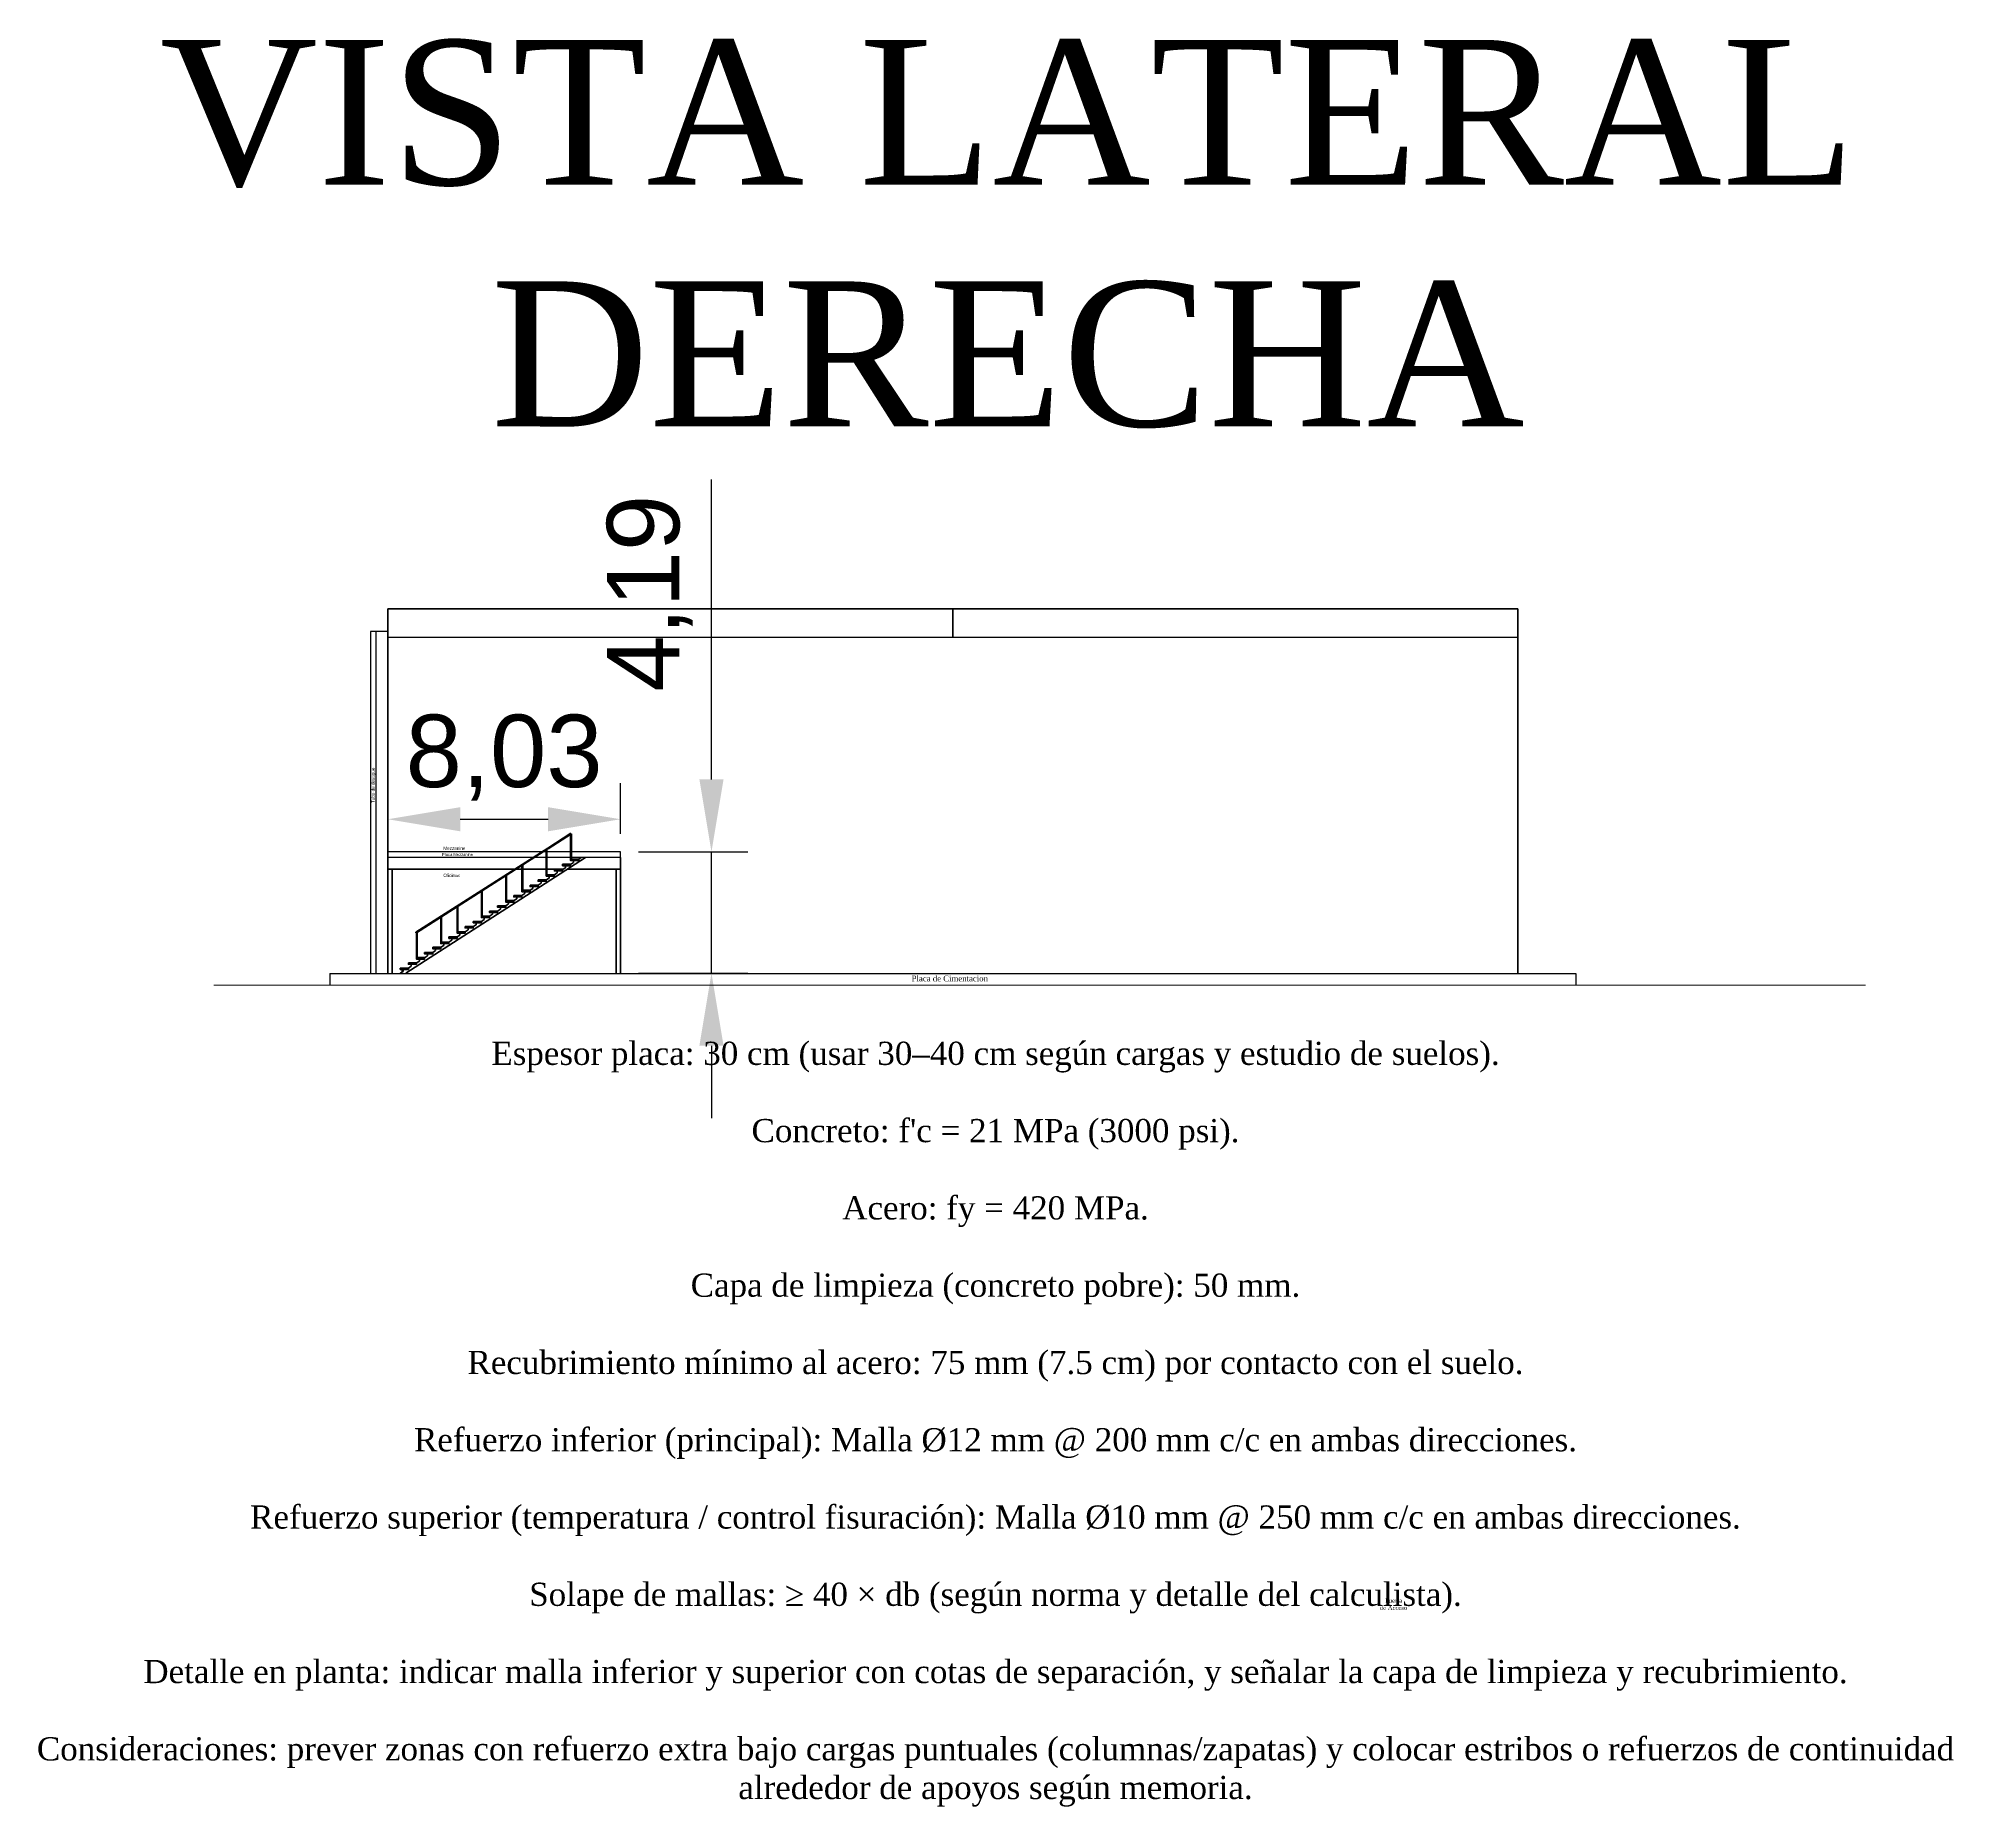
# Model space of a CAD drawing. Header units: metres. Extents: x 29 to 562, y -33 to 369.
# Drawn here: x 271.4 to 337.5, y 97.6 to 158.6 of the extents above; entities that cross this region are included whole.
import ezdxf

# ---------------------------------------------------------------- set-up
doc = ezdxf.new("R2010")
doc.units = ezdxf.units.M
doc.header["$LTSCALE"] = 2
doc.header["$PDMODE"] = 35
for name, color, linetype, lineweight in [('001_Dark_1 10', 7, 'Continuous', 0), ('A-AREA', 7, 'Continuous', 5), ('A-ROOF', 226, 'Continuous', 53), ('S-WALL', 7, 'Continuous', 60)]:
    doc.layers.add(name, color=color, linetype=linetype, lineweight=lineweight)
doc.layers.add('S-DECK', color=7, linetype='Continuous')
doc.layers.add('S-FNDN', color=7, linetype='Continuous')
doc.styles.get("Standard").update_dxf_attribs({"font": 'arial.ttf'})
doc.dimstyles.new('ISO-25', dxfattribs={"dimtxt": 2.5, "dimasz": 2.5, "dimexe": 1.25, "dimexo": 0.625, "dimtad": 1, "dimtxsty": 'Standard', "dimcen": 2.5, "dimadec": 0, "dimazin": 0, "dimtfac": 1, "dimtmove": 0, "dimatfit": 3, "dimfxl": 1, "dimarcsym": 0})

# ---------------------------------------------------------------- blocks, each defined once
blk = doc.blocks.new('*D79')
at = {"layer": '001_Dark_1 10', "color": 0, "lineweight": -2, "transparency": 16777216}
for p, q in [((294.587, 133.009), (294.587, 143.359)), ((292.071, 130.509), (295.837, 130.509)), ((294.587, 126.319), (294.587, 130.509)), ((292.071, 126.319), (295.837, 126.319)), ((294.587, 123.819), (294.587, 121.319))]:
    blk.add_line(p, q, dxfattribs=at)
at = {"layer": '001_Dark_1 10', "color": 0, "transparency": 16777216}
for points in [[(294.17, 133.009), (295.003, 133.009), (294.587, 130.509)], [(294.17, 123.819), (295.003, 123.819), (294.587, 126.319)]]:
    blk.add_solid(points, dxfattribs=at)
at = {"layer": 'Defpoints', "color": 0, "transparency": 16777216}
for p in [(291.446, 130.509), (294.587, 130.509), (291.446, 126.319)]:
    blk.add_point(p, dxfattribs=at)
at = {"layer": '001_Dark_1 10', "color": 0, "transparency": 16777216, "insert": (292.459, 139.434), "char_height": 2.5, "attachment_point": 5, "rotation": 90}
blk.add_mtext('4,19', dxfattribs=at)
blk = doc.blocks.new('*D80')
at = {"layer": '001_Dark_1 10', "color": 0, "lineweight": -2, "transparency": 16777216}
for p, q in [((283.416, 131.134), (283.416, 132.884)), ((291.446, 131.134), (291.446, 132.884)), ((285.916, 131.634), (288.946, 131.634))]:
    blk.add_line(p, q, dxfattribs=at)
at = {"layer": '001_Dark_1 10', "color": 0, "transparency": 16777216}
for points in [[(285.916, 132.05), (285.916, 131.217), (283.416, 131.634)], [(288.946, 132.05), (288.946, 131.217), (291.446, 131.634)]]:
    blk.add_solid(points, dxfattribs=at)
at = {"layer": 'Defpoints', "color": 0, "transparency": 16777216}
for p in [(291.446, 131.634), (283.416, 130.509), (291.446, 130.509)]:
    blk.add_point(p, dxfattribs=at)
at = {"layer": '001_Dark_1 10', "color": 0, "transparency": 16777216, "insert": (287.431, 133.761), "char_height": 2.5, "attachment_point": 5}
blk.add_mtext('8,03', dxfattribs=at)

msp = doc.modelspace()

# ---------------------------------------------------------------- linework, layer by layer
at = {"layer": 'A-AREA'}
for p, q in [((283.416, 125.912), (277.416, 125.912)), ((283.416, 125.912), (322.416, 125.912)), ((322.416, 125.912), (334.416, 125.912))]:
    msp.add_line(p, q, dxfattribs=at)
at = {"layer": 'A-ROOF'}
for p, q in [((283.416, 137.919), (283.416, 138.894)), ((283.416, 138.894), (322.416, 138.894)), ((302.916, 138.894), (302.916, 137.919)), ((322.416, 137.919), (322.416, 138.894))]:
    msp.add_line(p, q, dxfattribs=at)
at = {"layer": 'S-DECK'}
for p, q in [((283.416, 138.119), (282.816, 138.119)), ((282.816, 138.119), (282.816, 126.312)), ((283.016, 126.312), (283.016, 138.119)), ((283.416, 137.919), (283.416, 138.119)), ((283.416, 137.919), (322.416, 137.919)), ((322.416, 137.919), (322.416, 138.119)), ((282.816, 126.312), (283.016, 126.312))]:
    msp.add_line(p, q, dxfattribs=at)
at = {"layer": 'S-FNDN'}
for p, q in [((291.446, 130.509), (283.416, 130.509)), ((291.446, 130.309), (283.416, 130.309)), ((291.446, 130.309), (291.446, 130.509)), ((281.416, 126.312), (324.416, 126.312)), ((281.416, 126.312), (281.416, 125.912)), ((324.416, 126.312), (324.416, 125.912))]:
    msp.add_line(p, q, dxfattribs=at)
at = {"layer": 'S-WALL'}
for p, q in [((288.466, 149.965), (288.466, 148.965)), ((283.416, 126.312), (283.416, 137.919)), ((322.416, 126.312), (322.416, 137.919)), ((288.936, 130.641), (289.739, 131.155)), ((288.952, 130.616), (289.756, 131.13)), ((289.726, 130.257), (289.726, 131.11)), ((289.756, 130.257), (289.756, 131.13)), ((286.663, 129.188), (288.936, 130.641)), ((286.679, 129.163), (288.944, 130.611)), ((288.691, 129.31), (290.245, 130.309)), ((288.886, 129.72), (288.886, 130.574)), ((288.91, 130.589), (288.91, 129.72)), ((290.006, 130.256), (290.088, 130.309)), ((291.446, 126.319), (291.446, 130.309)), ((283.416, 126.312), (283.416, 129.909)), ((283.416, 126.312), (283.416, 129.909)), ((283.416, 129.909), (283.416, 129.509)), ((287.79, 129.909), (283.416, 129.909)), ((283.566, 129.909), (283.566, 126.319)), ((287.486, 128.825), (287.486, 129.679)), ((287.516, 128.825), (287.516, 129.698)), ((288.046, 129.909), (287.846, 129.909)), ((288.046, 129.183), (288.046, 130.037)), ((288.076, 129.183), (288.076, 130.056)), ((289.463, 129.909), (288.076, 129.909)), ((288.886, 129.72), (289.12, 129.72)), ((288.886, 129.54), (288.986, 129.604)), ((288.986, 129.67), (288.986, 129.604)), ((289.166, 129.719), (289.266, 129.783)), ((289.266, 129.849), (289.266, 129.783)), ((289.446, 130.078), (289.68, 130.078)), ((289.446, 129.898), (289.546, 129.962)), ((289.546, 130.028), (289.546, 129.962)), ((291.446, 129.909), (289.623, 129.909)), ((289.726, 130.077), (289.826, 130.141)), ((289.826, 130.207), (289.826, 130.141)), ((291.296, 126.319), (291.296, 129.909)), ((291.446, 129.909), (291.446, 126.319)), ((284.389, 127.736), (286.663, 129.188)), ((284.406, 127.71), (286.671, 129.158)), ((286.366, 127.815), (288.691, 129.31)), ((286.646, 128.288), (286.646, 129.142)), ((286.67, 129.157), (286.67, 128.288)), ((287.766, 129.004), (288, 129.004)), ((287.866, 128.954), (287.866, 128.888)), ((288.046, 129.003), (288.146, 129.067)), ((288.146, 129.133), (288.146, 129.067)), ((288.326, 129.362), (288.56, 129.362)), ((288.326, 129.182), (288.426, 129.246)), ((288.426, 129.312), (288.426, 129.246)), ((288.606, 129.361), (288.706, 129.425)), ((288.706, 129.491), (288.706, 129.425)), ((285.246, 127.394), (285.246, 128.247)), ((285.276, 127.394), (285.276, 128.266)), ((285.806, 127.752), (285.806, 128.605)), ((285.836, 127.752), (285.836, 128.624)), ((286.646, 128.288), (286.88, 128.288)), ((286.746, 128.238), (286.746, 128.173)), ((286.926, 128.287), (287.026, 128.352)), ((287.026, 128.417), (287.026, 128.352)), ((287.206, 128.646), (287.44, 128.646)), ((287.206, 128.466), (287.306, 128.531)), ((287.306, 128.596), (287.306, 128.531)), ((287.486, 128.645), (287.586, 128.71)), ((287.586, 128.775), (287.586, 128.71)), ((287.766, 128.824), (287.866, 128.888)), ((284.04, 126.32), (286.366, 127.815)), ((284.406, 126.857), (284.406, 127.71)), ((284.43, 127.726), (284.43, 126.857)), ((285.526, 127.573), (285.806, 127.573)), ((285.806, 127.752), (286.086, 127.752)), ((285.806, 127.572), (285.906, 127.636)), ((285.906, 127.702), (285.906, 127.636)), ((286.086, 127.931), (286.32, 127.931)), ((286.086, 127.751), (286.186, 127.815)), ((286.186, 127.881), (286.186, 127.815)), ((286.366, 127.929), (286.466, 127.994)), ((286.466, 128.059), (286.466, 127.994)), ((286.646, 128.108), (286.746, 128.173)), ((284.686, 126.856), (284.786, 126.92)), ((284.786, 126.986), (284.786, 126.92)), ((284.966, 127.035), (285.066, 127.099)), ((285.066, 127.165), (285.066, 127.099)), ((285.246, 127.214), (285.346, 127.278)), ((285.346, 127.344), (285.346, 127.278)), ((285.526, 127.393), (285.626, 127.457)), ((285.626, 127.523), (285.626, 127.457)), ((283.846, 126.319), (283.946, 126.383)), ((283.91, 126.499), (284.126, 126.499)), ((283.91, 126.449), (283.91, 126.36)), ((283.946, 126.449), (283.946, 126.383)), ((284.126, 126.678), (284.36, 126.678)), ((284.126, 126.498), (284.226, 126.562)), ((284.226, 126.628), (284.226, 126.562)), ((284.406, 126.677), (284.506, 126.741)), ((284.506, 126.807), (284.506, 126.741))]:
    msp.add_line(p, q, dxfattribs=at)
for points in [[(289.726, 130.257), (290.006, 130.257), (290.006, 130.207), (289.726, 130.207)], [(288.886, 129.72), (289.166, 129.72), (289.166, 129.67), (288.886, 129.67)], [(289.166, 129.899), (289.446, 129.899), (289.446, 129.849), (289.166, 129.849)], [(289.446, 130.078), (289.726, 130.078), (289.726, 130.028), (289.446, 130.028)], [(287.766, 129.004), (288.046, 129.004), (288.046, 128.954), (287.766, 128.954)], [(288.046, 129.183), (288.326, 129.183), (288.326, 129.133), (288.046, 129.133)], [(288.326, 129.362), (288.606, 129.362), (288.606, 129.312), (288.326, 129.312)], [(288.606, 129.541), (288.886, 129.541), (288.886, 129.491), (288.606, 129.491)], [(286.646, 128.288), (286.926, 128.288), (286.926, 128.238), (286.646, 128.238)], [(286.926, 128.467), (287.206, 128.467), (287.206, 128.417), (286.926, 128.417)], [(287.206, 128.646), (287.486, 128.646), (287.486, 128.596), (287.206, 128.596)], [(287.486, 128.825), (287.766, 128.825), (287.766, 128.775), (287.486, 128.775)], [(285.526, 127.573), (285.806, 127.573), (285.806, 127.523), (285.526, 127.523)], [(285.806, 127.752), (286.086, 127.752), (286.086, 127.702), (285.806, 127.702)], [(286.086, 127.931), (286.366, 127.931), (286.366, 127.881), (286.086, 127.881)], [(286.366, 128.109), (286.646, 128.109), (286.646, 128.059), (286.366, 128.059)], [(284.686, 127.036), (284.966, 127.036), (284.966, 126.986), (284.686, 126.986)], [(284.966, 127.215), (285.246, 127.215), (285.246, 127.165), (284.966, 127.165)], [(285.246, 127.394), (285.526, 127.394), (285.526, 127.344), (285.246, 127.344)], [(283.846, 126.499), (284.126, 126.499), (284.126, 126.449), (283.846, 126.449)], [(284.126, 126.678), (284.406, 126.678), (284.406, 126.628), (284.126, 126.628)], [(284.406, 126.857), (284.686, 126.857), (284.686, 126.807), (284.406, 126.807)]]:
    msp.add_lwpolyline(points, close=True, dxfattribs=at)
at = {"layer": 'S-WALL', "flags": 128}
for points in [[(289.12, 129.72), (289.166, 129.72)], [(289.68, 130.078), (289.726, 130.078)], [(288, 129.004), (288.046, 129.004)], [(288.56, 129.362), (288.606, 129.362)], [(286.88, 128.288), (286.926, 128.288)], [(287.44, 128.646), (287.486, 128.646)], [(286.32, 127.931), (286.366, 127.931)], [(284.36, 126.678), (284.406, 126.678)]]:
    msp.add_lwpolyline(points, dxfattribs=at)
at = {"layer": 'S-WALL'}
for centre, start, end in [((289.747, 130.742), 302.5825, 122.5825), ((286.637, 129.155), 122.5825, 302.5825), ((284.397, 127.723), 122.5825, 302.5825)]:
    msp.add_arc(centre, 0.015, start, end, dxfattribs=at)

# ---------------------------------------------------------------- texts
at = {"attachment_point": 2}
for s, width, insert, char_height in [('{\\fTimes New Roman|b0|i0|c0|p18;VISTA LATERAL^JDERECHA }', 69.93919, (304.812, 158.531), 5), ("{\\fTimes New Roman|b0|i0|c0|p18;Espesor placa: 30 cm (usar 30–40 cm según cargas y estudio de suelos).^J^JConcreto: f'c = 21 MPa (3000 psi).^J^JAcero: fy = 420 MPa.^J^JCapa de limpieza (concreto pobre): 50 mm.^J^JRecubrimiento mínimo al acero: 75 mm (7.5 cm) por contacto con el suelo.^J^JRefuerzo inferior (principal): Malla Ø12 mm @ 200 mm c/c en ambas direcciones.^J^JRefuerzo superior (temperatura / control fisuración): Malla Ø10 mm @ 250 mm c/c en ambas direcciones.^J^JSolape de mallas: ≥ 40 × db (según norma y detalle del calculista).^J^JDetalle en planta: indicar malla inferior y superior con cotas de separación, y señalar la capa de limpieza y recubrimiento.^J^JConsideraciones: prever zonas con refuerzo extra bajo cargas puntuales (columnas/zapatas) y colocar estribos o refuerzos de continuidad alrededor de apoyos según memoria.}", 69.93919, (304.388, 123.955), 0.8), ('{\\fTimes New Roman|b0|i0|c0|p18;Puerta^Jde Acceso}', 13.41015, (318.126, 104.742), 0.15)]:
    msp.add_mtext_dynamic_manual_height_columns(s, width=width, gutter_width=12.5, heights=[0], dxfattribs=dict(at, insert=insert, char_height=char_height))
at = {"width": 19.87565, "attachment_point": 1}
for s, insert, char_height, rotation in [('Tubo de desague ', (282.853, 132.194), 0.1125, 90), ('Placa Mezzanine', (285.293, 130.464), 0.1, 0), ('Mezzanine', (285.335, 130.69), 0.1125, 0), ('\\pxt3;Oficinas', (285.335, 129.752), 0.1125, 0)]:
    msp.add_mtext(s, dxfattribs=dict(at, insert=insert, char_height=char_height, rotation=rotation))
at = {"insert": (301.494, 126.238), "char_height": 0.2, "width": 3.03204, "attachment_point": 1}
msp.add_mtext('{\\fTimes New Roman|b0|i0|c0|p18;Placa de Cimentacion}', dxfattribs=at)

# ---------------------------------------------------------------- dimensions: what is measured, and where the dimension line sits
at = {"layer": '001_Dark_1 10'}
dim = msp.add_linear_dim(base=(294.587, 130.509), p1=(291.446, 126.319), p2=(291.446, 130.509), angle=90, dimstyle='ISO-25', dxfattribs=at)
dim.commit()
dim.dimension.update_dxf_attribs({"geometry": '*D79', "text_midpoint": (292.459, 139.434)})
dim = msp.add_linear_dim(base=(291.446, 131.634), p1=(283.416, 130.509), p2=(291.446, 130.509), dimstyle='ISO-25', dxfattribs=at)
dim.commit()
dim.dimension.update_dxf_attribs({"geometry": '*D80', "text_midpoint": (287.431, 133.761)})

doc.saveas('drawing.dxf')
